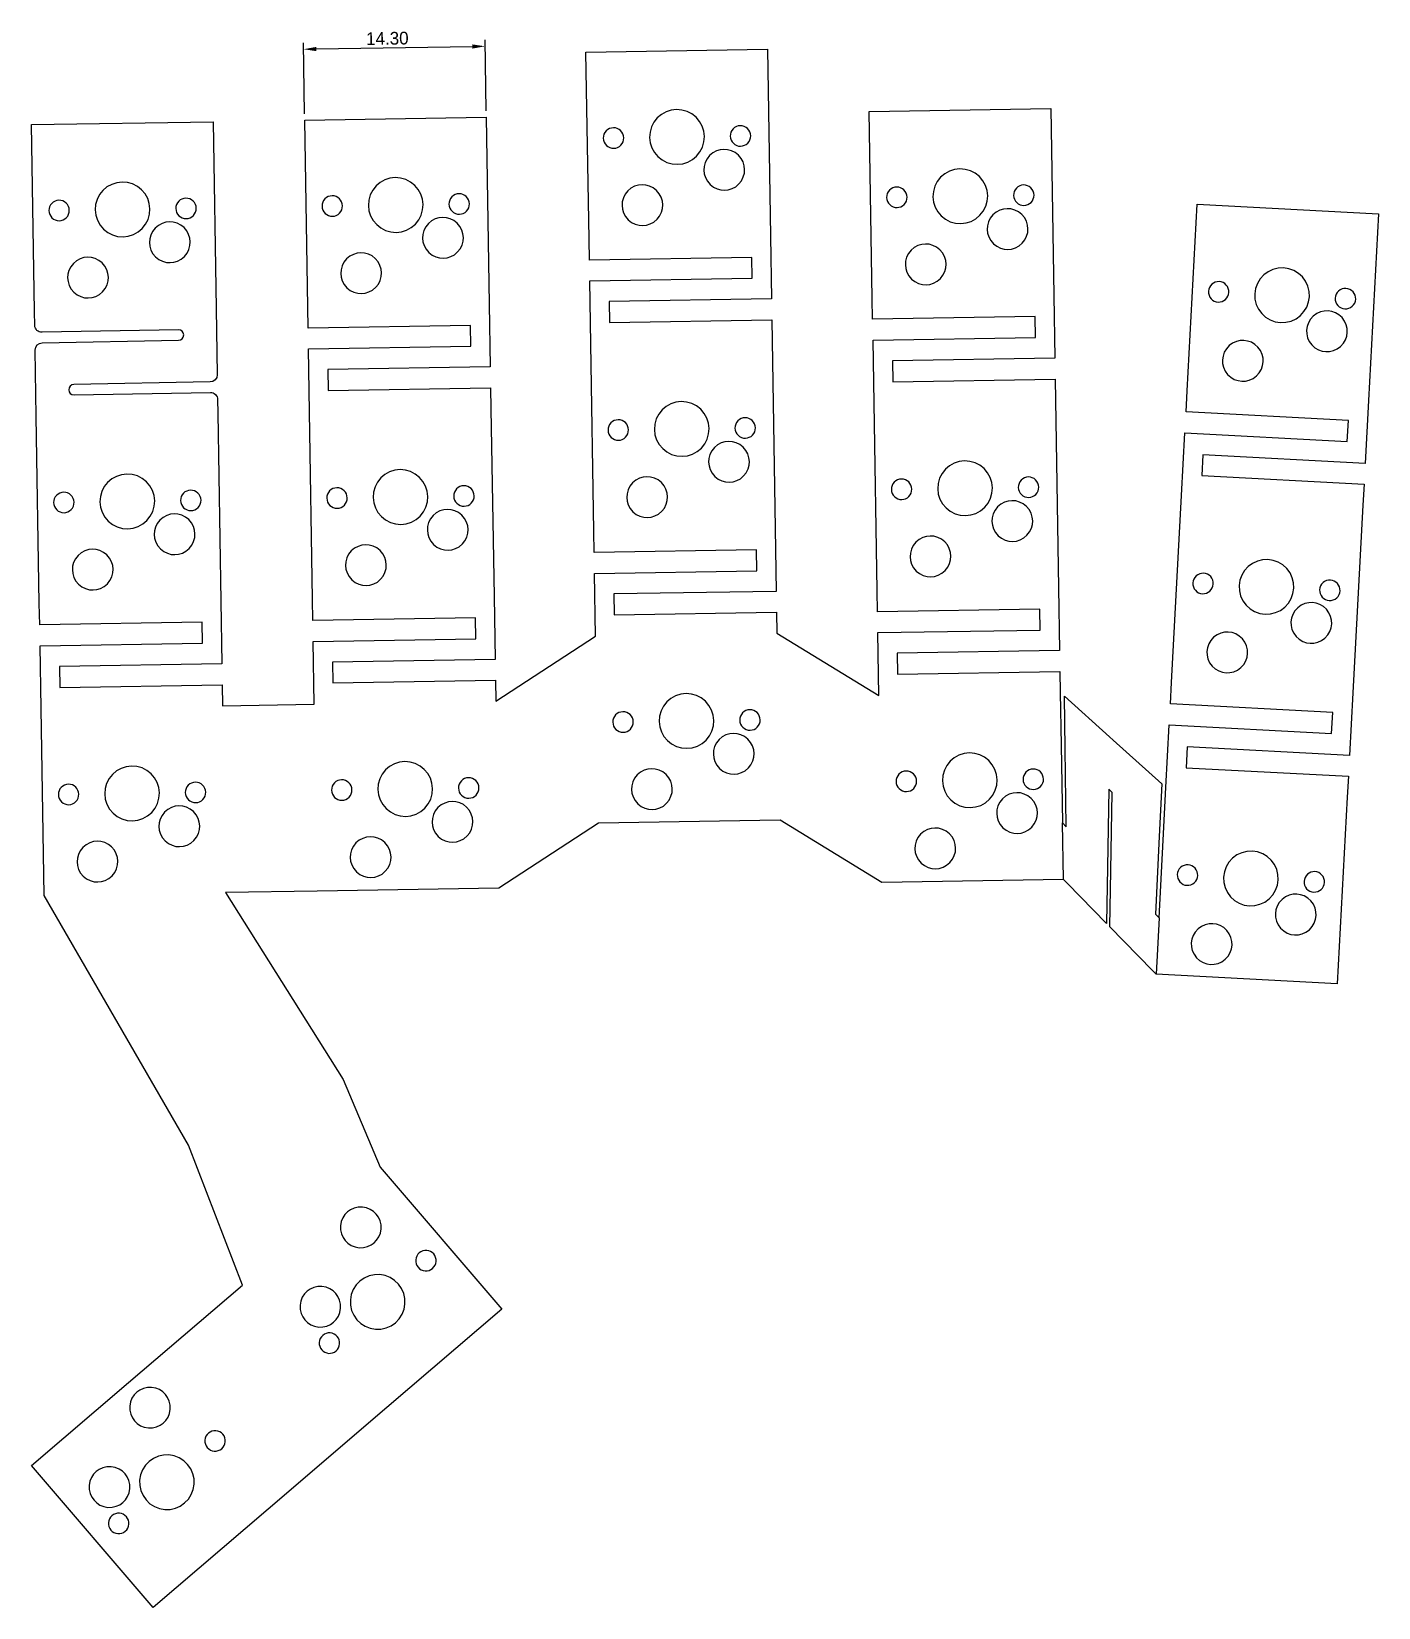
# Model space of a CAD drawing. Extents: x 3 to 109, y 3 to 127.
import ezdxf

# ---------------------------------------------------------------- set-up
doc = ezdxf.new("R2010")
doc.units = 0
doc.layers.get('DEFPOINTS').update_dxf_attribs({"linetype": 'CONTINUOUS'})
doc.layers.add('DEFAULT', color=7, linetype='CONTINUOUS')
doc.styles.add('DEFAULT', font='txt')
doc.dimstyles.new('DEFAULT', dxfattribs={"dimtxt": 1, "dimasz": 1, "dimexe": 0.5, "dimexo": 0.5, "dimgap": 0.25, "dimtad": 1, "dimtoh": 1, "dimzin": 1, "dimcen": 0.5, "dimazin": 3, "dimtfac": 1, "dimtix": 1, "dimtmove": 0, "dimatfit": 3})

msp = doc.modelspace()

# ---------------------------------------------------------------- blocks, each defined once
blk = doc.blocks.new('*D1')
at = {"layer": 'DEFAULT', "color": 0}
for p, q in [((24.31, 120.53), (24.22, 126.12)), ((25.22, 125.64), (37.52, 125.84)), ((38.61, 120.76), (38.52, 126.35))]:
    blk.add_line(p, q, dxfattribs=at)
for points in [[(25.22, 125.8), (25.23, 125.47), (24.22, 125.62)], [(37.53, 125.67), (37.52, 126), (38.52, 125.85)]]:
    blk.add_solid(points, dxfattribs=at)
at = {"layer": 'DEFPOINTS', "color": 0}
for p in [(38.52, 125.85), (24.31, 120.03), (38.61, 120.26)]:
    blk.add_point(p, dxfattribs=at)
at = {"layer": 'DEFAULT', "color": 0, "linetype": 'CONTINUOUS', "style": 'DEFAULT'}
blk.add_text('14.30', height=1, rotation=0.9312, dxfattribs=at).set_placement((29.16, 125.95))

# ---------------------------------------------------------------- dimensions: what is measured, and where the dimension line sits
at = {"layer": 'DEFAULT'}
dim = msp.add_aligned_dim(p1=(24.314, 120.027), p2=(38.615, 120.26), distance=5.593, dimstyle='DEFAULT', dxfattribs=at)
dim.commit()
dim.dimension.update_dxf_attribs({"geometry": '*D1', "text_midpoint": (31.361, 126.486)})

# ---------------------------------------------------------------- linework, layer by layer
at = {"layer": 'DEFAULT', "color": 7}
for p, q in [((84.078, 60.183), (84.006, 64.638)), ((91.614, 57.158), (91.376, 52.71))]:
    msp.add_line(p, q, dxfattribs=at)
for points in [[(6.142, 98.37), (16.882, 98.567, -0.4148444), (17.452, 98.017), (17.469, 96.928), (17.71, 82.127), (17.79, 77.177), (4.989, 76.969), (5.016, 75.319), (17.817, 75.527), (17.844, 73.877), (25.062, 73.995), (24.982, 78.945), (37.783, 79.152), (37.756, 80.802), (24.955, 80.594), (24.928, 82.278), (24.688, 97.045), (24.607, 101.995), (37.408, 102.203), (37.381, 103.853), (24.58, 103.645), (24.554, 105.295), (24.314, 120.027), (38.615, 120.26), (38.854, 105.527), (38.935, 100.577), (26.134, 100.369), (26.161, 98.719), (38.962, 98.927), (38.988, 97.277), (39.229, 82.477), (39.309, 77.527), (26.509, 77.319), (26.535, 75.669), (39.336, 75.877), (39.363, 74.227), (47.219, 79.356), (47.138, 84.306), (59.939, 84.514), (59.912, 86.164), (47.111, 85.956), (47.084, 87.64), (46.844, 102.406), (46.764, 107.356), (59.564, 107.564), (59.538, 109.214), (46.737, 109.006), (46.71, 110.656), (46.471, 125.388), (60.771, 125.621), (61.011, 110.888), (61.091, 105.938), (48.29, 105.73), (48.317, 104.08), (61.118, 104.288), (61.145, 102.638), (61.385, 87.838), (61.466, 82.888), (48.665, 82.68), (48.692, 81.03), (61.492, 81.238), (61.519, 79.588), (69.538, 74.683), (69.457, 79.633), (82.258, 79.841), (82.231, 81.491), (69.431, 81.283), (69.403, 82.967), (69.163, 97.734), (69.083, 102.684), (81.884, 102.891), (81.857, 104.541), (69.056, 104.333), (69.029, 105.983), (68.79, 120.716), (83.091, 120.948), (83.33, 106.216), (83.41, 101.266), (70.61, 101.058), (70.636, 99.408), (83.437, 99.616), (83.464, 97.966), (83.704, 83.166), (83.785, 78.216), (70.984, 78.008), (71.011, 76.358), (83.812, 76.566), (83.839, 74.916), (83.906, 70.775), (84.006, 64.638), (84.309, 64.339), (84.226, 70.476), (84.17, 74.617), (87.714, 71.427), (88, 71.169), (91.847, 67.707), (91.637, 63.571), (91.325, 57.442), (91.614, 57.158), (91.941, 63.288), (92.162, 67.423), (92.426, 72.367), (105.21, 71.684), (105.299, 73.332), (92.514, 74.015), (92.604, 75.697), (93.392, 90.444), (93.656, 95.387), (106.44, 94.704), (106.528, 96.352), (93.744, 97.035), (93.832, 98.683), (94.618, 113.396), (108.901, 112.633), (108.115, 97.92), (107.85, 92.976), (95.066, 93.66), (94.978, 92.012), (107.762, 91.329), (107.674, 89.681), (106.885, 74.899), (106.62, 69.956), (93.836, 70.639), (93.748, 68.991), (106.532, 68.308), (106.444, 66.66), (105.658, 51.947), (91.376, 52.71), (91.099, 52.993), (87.727, 56.447), (87.81, 60.898), (87.923, 67.031), (87.648, 67.288), (87.548, 61.155), (87.476, 56.703), (84.369, 59.885), (84.078, 60.183), (69.777, 59.951), (61.759, 64.856), (47.458, 64.624), (39.602, 59.495), (25.302, 59.262), (18.083, 59.145), (27.348, 44.424), (30.269, 37.501), (39.849, 26.306), (28.982, 17.007), (23.242, 12.095), (12.375, 2.795), (2.795, 13.99), (10.433, 20.526), (13.662, 23.289), (19.402, 28.201), (15.157, 39.245), (3.782, 58.913), (3.543, 73.645), (3.463, 78.595), (16.263, 78.803), (16.237, 80.453), (3.436, 80.245), (3.409, 81.929), (3.169, 96.695), (3.084, 101.912, -0.4135824), (3.633, 102.48), (14.375, 102.678)], [(14.362, 103.503), (3.622, 103.305, -0.4148473), (3.052, 103.855), (3.035, 104.945), (2.795, 119.677), (17.096, 119.91), (17.335, 105.177), (17.42, 99.96, -0.4135822), (16.871, 99.392), (6.129, 99.195)]]:
    msp.add_lwpolyline(points, format="xyb", dxfattribs=at)
for points in [[(51.485, 118.668), (51.533, 118.248), (51.663, 117.846), (51.868, 117.476), (52.141, 117.154), (52.472, 116.891), (52.848, 116.698), (53.255, 116.582), (53.676, 116.547), (54.096, 116.596), (54.498, 116.725), (54.868, 116.93), (55.19, 117.203), (55.453, 117.534), (55.646, 117.91), (55.762, 118.317), (55.797, 118.738), (55.749, 119.158), (55.619, 119.56), (55.414, 119.93), (55.141, 120.252), (54.81, 120.515), (54.434, 120.708), (54.027, 120.824), (53.606, 120.859), (53.186, 120.811), (52.784, 120.681), (52.414, 120.476), (52.092, 120.203), (51.829, 119.872), (51.636, 119.496), (51.52, 119.089)], [(49.429, 118.792), (49.381, 118.942), (49.304, 119.08), (49.202, 119.201), (49.078, 119.299), (48.937, 119.371), (48.785, 119.415), (48.628, 119.428), (48.471, 119.41), (48.321, 119.361), (48.182, 119.285), (48.062, 119.182), (47.964, 119.059), (47.891, 118.918), (47.848, 118.766), (47.835, 118.609), (47.853, 118.452), (47.902, 118.301), (47.978, 118.163), (48.08, 118.043), (48.204, 117.944), (48.345, 117.872), (48.497, 117.829), (48.654, 117.816), (48.811, 117.834), (48.962, 117.882), (49.1, 117.959), (49.22, 118.061), (49.318, 118.185), (49.391, 118.326), (49.434, 118.477), (49.447, 118.635)], [(58.345, 118.035), (58.496, 117.991), (58.654, 117.978), (58.811, 117.996), (58.961, 118.045), (59.099, 118.121), (59.22, 118.224), (59.318, 118.347), (59.39, 118.488), (59.434, 118.64), (59.447, 118.797), (59.429, 118.954), (59.38, 119.105), (59.304, 119.243), (59.201, 119.363), (59.078, 119.462), (58.937, 119.534), (58.785, 119.577), (58.628, 119.59), (58.471, 119.572), (58.32, 119.524), (58.182, 119.447), (58.062, 119.345), (57.964, 119.221), (57.891, 119.081), (57.848, 118.929), (57.835, 118.771), (57.853, 118.614), (57.901, 118.464), (57.978, 118.326), (58.08, 118.205), (58.204, 118.107)], [(56.006, 116.973), (55.861, 116.683), (55.78, 116.383), (55.758, 116.09), (55.79, 115.798), (55.88, 115.501), (56.034, 115.216), (56.247, 114.962), (56.507, 114.758), (56.797, 114.614), (57.097, 114.532), (57.39, 114.51), (57.682, 114.542), (57.979, 114.633), (58.265, 114.786), (58.518, 114.999), (58.722, 115.259), (58.867, 115.549), (58.948, 115.85), (58.97, 116.142), (58.938, 116.434), (58.848, 116.732), (58.694, 117.017), (58.481, 117.27), (58.221, 117.475), (57.931, 117.619), (57.631, 117.7), (57.338, 117.722), (57.046, 117.691), (56.749, 117.6), (56.463, 117.446), (56.21, 117.233)], [(73.839, 114.417), (73.804, 113.996), (73.853, 113.576), (73.982, 113.173), (74.187, 112.804), (74.461, 112.482), (74.792, 112.219), (75.168, 112.026), (75.574, 111.909), (75.995, 111.875), (76.415, 111.923), (76.818, 112.052), (77.187, 112.258), (77.509, 112.531), (77.772, 112.862), (77.965, 113.238), (78.081, 113.644), (78.116, 114.066), (78.068, 114.486), (77.939, 114.888), (77.733, 115.257), (77.46, 115.58), (77.129, 115.843), (76.753, 116.036), (76.347, 116.152), (75.925, 116.186), (75.505, 116.138), (75.103, 116.009), (74.733, 115.804), (74.411, 115.53), (74.148, 115.199), (73.955, 114.823)], [(7.844, 113.378), (7.81, 112.957), (7.858, 112.537), (7.987, 112.135), (8.193, 111.765), (8.466, 111.443), (8.797, 111.18), (9.173, 110.987), (9.579, 110.871), (10.001, 110.836), (10.42, 110.885), (10.823, 111.014), (11.192, 111.219), (11.515, 111.493), (11.777, 111.824), (11.971, 112.199), (12.087, 112.606), (12.121, 113.027), (12.073, 113.447), (11.944, 113.849), (11.739, 114.219), (11.465, 114.541), (11.134, 114.804), (10.758, 114.997), (10.352, 115.113), (9.931, 115.148), (9.511, 115.1), (9.108, 114.97), (8.739, 114.765), (8.416, 114.492), (8.154, 114.161), (7.96, 113.785)], [(29.363, 113.728), (29.329, 113.307), (29.377, 112.887), (29.506, 112.485), (29.711, 112.115), (29.985, 111.793), (30.316, 111.53), (30.692, 111.337), (31.098, 111.221), (31.52, 111.186), (31.939, 111.234), (32.342, 111.364), (32.711, 111.569), (33.034, 111.842), (33.296, 112.173), (33.49, 112.549), (33.606, 112.956), (33.64, 113.377), (33.592, 113.797), (33.463, 114.199), (33.257, 114.569), (32.984, 114.891), (32.653, 115.154), (32.277, 115.347), (31.871, 115.463), (31.449, 115.498), (31.03, 115.45), (30.627, 115.32), (30.258, 115.115), (29.935, 114.842), (29.672, 114.511), (29.479, 114.135)], [(50.061, 111.972), (50.351, 111.828), (50.651, 111.747), (50.944, 111.725), (51.236, 111.757), (51.533, 111.847), (51.818, 112.001), (52.072, 112.214), (52.276, 112.474), (52.42, 112.764), (52.502, 113.064), (52.524, 113.357), (52.492, 113.649), (52.401, 113.946), (52.248, 114.232), (52.035, 114.485), (51.775, 114.689), (51.485, 114.834), (51.184, 114.915), (50.892, 114.937), (50.6, 114.905), (50.302, 114.815), (50.017, 114.661), (49.764, 114.448), (49.559, 114.188), (49.415, 113.898), (49.334, 113.598), (49.312, 113.305), (49.343, 113.013), (49.434, 112.716), (49.588, 112.43), (49.801, 112.177)], [(71.13, 113.162), (71.281, 113.21), (71.419, 113.287), (71.539, 113.389), (71.638, 113.513), (71.71, 113.653), (71.753, 113.805), (71.766, 113.963), (71.748, 114.119), (71.7, 114.27), (71.623, 114.408), (71.521, 114.529), (71.397, 114.627), (71.257, 114.699), (71.105, 114.742), (70.947, 114.755), (70.79, 114.737), (70.64, 114.689), (70.502, 114.612), (70.381, 114.51), (70.283, 114.386), (70.211, 114.246), (70.167, 114.094), (70.154, 113.936), (70.172, 113.779), (70.221, 113.629), (70.297, 113.491), (70.4, 113.37), (70.523, 113.272), (70.664, 113.2), (70.816, 113.156), (70.973, 113.144)], [(80.154, 114.099), (80.172, 113.942), (80.221, 113.791), (80.297, 113.653), (80.4, 113.533), (80.523, 113.434), (80.664, 113.362), (80.816, 113.319), (80.973, 113.306), (81.13, 113.324), (81.281, 113.372), (81.419, 113.449), (81.539, 113.551), (81.638, 113.675), (81.71, 113.816), (81.753, 113.967), (81.766, 114.125), (81.748, 114.282), (81.7, 114.432), (81.623, 114.57), (81.521, 114.691), (81.397, 114.789), (81.257, 114.861), (81.105, 114.905), (80.947, 114.918), (80.79, 114.9), (80.64, 114.851), (80.502, 114.775), (80.381, 114.672), (80.283, 114.549), (80.211, 114.408), (80.167, 114.256)], [(5.136, 112.123), (5.286, 112.171), (5.424, 112.248), (5.545, 112.35), (5.643, 112.474), (5.715, 112.615), (5.759, 112.766), (5.772, 112.924), (5.754, 113.081), (5.705, 113.231), (5.628, 113.369), (5.526, 113.49), (5.403, 113.588), (5.262, 113.66), (5.11, 113.704), (4.953, 113.717), (4.796, 113.699), (4.645, 113.65), (4.507, 113.574), (4.387, 113.471), (4.288, 113.348), (4.216, 113.207), (4.173, 113.055), (4.16, 112.898), (4.178, 112.741), (4.226, 112.59), (4.303, 112.452), (4.405, 112.332), (4.529, 112.234), (4.669, 112.161), (4.821, 112.118), (4.979, 112.105)], [(14.16, 113.06), (14.178, 112.903), (14.226, 112.753), (14.303, 112.615), (14.405, 112.494), (14.529, 112.396), (14.669, 112.324), (14.821, 112.28), (14.979, 112.267), (15.135, 112.285), (15.286, 112.334), (15.424, 112.411), (15.545, 112.513), (15.643, 112.637), (15.715, 112.777), (15.758, 112.929), (15.771, 113.086), (15.753, 113.243), (15.705, 113.394), (15.628, 113.532), (15.526, 113.652), (15.402, 113.751), (15.262, 113.823), (15.11, 113.866), (14.952, 113.879), (14.795, 113.861), (14.645, 113.813), (14.507, 113.736), (14.386, 113.634), (14.288, 113.51), (14.216, 113.37), (14.172, 113.218)], [(26.655, 112.473), (26.805, 112.521), (26.943, 112.598), (27.064, 112.7), (27.162, 112.824), (27.234, 112.964), (27.277, 113.116), (27.29, 113.274), (27.272, 113.431), (27.224, 113.581), (27.147, 113.719), (27.045, 113.84), (26.921, 113.938), (26.781, 114.01), (26.629, 114.054), (26.471, 114.067), (26.314, 114.049), (26.164, 114), (26.026, 113.924), (25.905, 113.821), (25.807, 113.698), (25.735, 113.557), (25.692, 113.405), (25.679, 113.248), (25.697, 113.091), (25.745, 112.94), (25.822, 112.802), (25.924, 112.682), (26.048, 112.583), (26.188, 112.511), (26.34, 112.468), (26.498, 112.455)], [(35.679, 113.41), (35.697, 113.253), (35.745, 113.103), (35.822, 112.965), (35.924, 112.844), (36.048, 112.746), (36.188, 112.674), (36.34, 112.63), (36.498, 112.617), (36.655, 112.635), (36.805, 112.684), (36.943, 112.76), (37.064, 112.863), (37.162, 112.986), (37.234, 113.127), (37.277, 113.279), (37.29, 113.436), (37.272, 113.593), (37.224, 113.744), (37.147, 113.882), (37.045, 114.002), (36.921, 114.101), (36.781, 114.173), (36.629, 114.216), (36.471, 114.229), (36.314, 114.211), (36.164, 114.163), (36.026, 114.086), (35.905, 113.984), (35.807, 113.86), (35.735, 113.72), (35.691, 113.568)], [(80.54, 112.802), (80.25, 112.947), (79.95, 113.028), (79.657, 113.05), (79.365, 113.018), (79.068, 112.927), (78.783, 112.774), (78.529, 112.561), (78.325, 112.301), (78.181, 112.011), (78.099, 111.71), (78.077, 111.418), (78.109, 111.126), (78.2, 110.828), (78.353, 110.543), (78.566, 110.29), (78.826, 110.085), (79.116, 109.941), (79.417, 109.86), (79.709, 109.838), (80.001, 109.869), (80.299, 109.96), (80.584, 110.114), (80.837, 110.327), (81.042, 110.587), (81.186, 110.877), (81.267, 111.177), (81.289, 111.47), (81.258, 111.762), (81.167, 112.059), (81.013, 112.345), (80.8, 112.598)], [(14.546, 111.764), (14.255, 111.908), (13.955, 111.989), (13.662, 112.011), (13.371, 111.98), (13.073, 111.889), (12.788, 111.735), (12.535, 111.523), (12.33, 111.262), (12.186, 110.972), (12.105, 110.672), (12.083, 110.379), (12.114, 110.087), (12.205, 109.79), (12.359, 109.505), (12.571, 109.251), (12.832, 109.047), (13.122, 108.903), (13.422, 108.821), (13.715, 108.799), (14.006, 108.831), (14.304, 108.922), (14.589, 109.075), (14.843, 109.288), (15.047, 109.548), (15.191, 109.839), (15.272, 110.139), (15.295, 110.431), (15.263, 110.723), (15.172, 111.021), (15.018, 111.306), (14.806, 111.559)], [(36.065, 112.114), (35.774, 112.258), (35.474, 112.339), (35.181, 112.361), (34.89, 112.33), (34.592, 112.239), (34.307, 112.085), (34.054, 111.872), (33.849, 111.612), (33.705, 111.322), (33.624, 111.022), (33.602, 110.729), (33.633, 110.437), (33.724, 110.14), (33.878, 109.855), (34.09, 109.601), (34.351, 109.397), (34.641, 109.252), (34.941, 109.171), (35.234, 109.149), (35.525, 109.181), (35.823, 109.272), (36.108, 109.425), (36.362, 109.638), (36.566, 109.898), (36.71, 110.188), (36.792, 110.489), (36.814, 110.781), (36.782, 111.073), (36.691, 111.371), (36.538, 111.656), (36.325, 111.909)], [(27.644, 106.816), (27.904, 106.611), (28.194, 106.467), (28.495, 106.386), (28.787, 106.364), (29.079, 106.395), (29.377, 106.486), (29.662, 106.64), (29.915, 106.853), (30.12, 107.113), (30.264, 107.403), (30.345, 107.703), (30.367, 107.996), (30.336, 108.288), (30.245, 108.585), (30.091, 108.87), (29.878, 109.124), (29.618, 109.328), (29.328, 109.473), (29.028, 109.554), (28.735, 109.576), (28.443, 109.544), (28.146, 109.453), (27.86, 109.3), (27.607, 109.087), (27.403, 108.827), (27.258, 108.537), (27.177, 108.236), (27.155, 107.944), (27.187, 107.652), (27.278, 107.354), (27.431, 107.069)], [(72.38, 107.3), (72.67, 107.156), (72.97, 107.075), (73.263, 107.053), (73.555, 107.084), (73.852, 107.175), (74.138, 107.329), (74.391, 107.541), (74.595, 107.801), (74.74, 108.092), (74.821, 108.392), (74.843, 108.685), (74.811, 108.976), (74.721, 109.274), (74.567, 109.559), (74.354, 109.813), (74.094, 110.017), (73.804, 110.161), (73.504, 110.242), (73.211, 110.264), (72.919, 110.233), (72.622, 110.142), (72.336, 109.988), (72.083, 109.776), (71.878, 109.515), (71.734, 109.225), (71.653, 108.925), (71.631, 108.632), (71.662, 108.341), (71.753, 108.043), (71.907, 107.758), (72.12, 107.504)], [(6.385, 106.262), (6.675, 106.117), (6.976, 106.036), (7.268, 106.014), (7.56, 106.046), (7.858, 106.136), (8.143, 106.29), (8.396, 106.503), (8.601, 106.763), (8.745, 107.053), (8.826, 107.353), (8.848, 107.646), (8.817, 107.938), (8.726, 108.235), (8.572, 108.521), (8.359, 108.774), (8.099, 108.978), (7.809, 109.123), (7.509, 109.204), (7.216, 109.226), (6.924, 109.194), (6.627, 109.104), (6.342, 108.95), (6.088, 108.737), (5.884, 108.477), (5.739, 108.187), (5.658, 107.887), (5.636, 107.594), (5.668, 107.302), (5.759, 107.005), (5.912, 106.719), (6.125, 106.466)], [(99.217, 106.761), (99.153, 106.344), (99.172, 105.921), (99.273, 105.511), (99.452, 105.128), (99.702, 104.788), (100.014, 104.502), (100.376, 104.283), (100.773, 104.139), (101.191, 104.076), (101.613, 104.095), (102.024, 104.195), (102.407, 104.375), (102.747, 104.625), (103.033, 104.937), (103.251, 105.298), (103.395, 105.696), (103.459, 106.114), (103.44, 106.536), (103.339, 106.946), (103.16, 107.329), (102.91, 107.67), (102.598, 107.955), (102.236, 108.174), (101.839, 108.318), (101.421, 108.382), (100.999, 108.363), (100.589, 108.262), (100.206, 108.083), (99.865, 107.832), (99.58, 107.52), (99.361, 107.159)], [(97.073, 106.764), (97.006, 106.907), (96.912, 107.034), (96.796, 107.141), (96.661, 107.223), (96.512, 107.276), (96.356, 107.3), (96.198, 107.293), (96.044, 107.255), (95.901, 107.189), (95.774, 107.095), (95.667, 106.978), (95.586, 106.843), (95.532, 106.695), (95.508, 106.538), (95.515, 106.381), (95.553, 106.227), (95.62, 106.084), (95.713, 105.957), (95.83, 105.85), (95.965, 105.768), (96.114, 105.714), (96.27, 105.691), (96.428, 105.698), (96.581, 105.735), (96.724, 105.802), (96.852, 105.896), (96.958, 106.012), (97.04, 106.148), (97.094, 106.296), (97.118, 106.452), (97.111, 106.61)], [(105.495, 106.005), (105.502, 105.847), (105.54, 105.694), (105.607, 105.55), (105.7, 105.423), (105.817, 105.316), (105.952, 105.235), (106.101, 105.181), (106.257, 105.157), (106.415, 105.164), (106.568, 105.202), (106.711, 105.269), (106.838, 105.362), (106.945, 105.479), (107.027, 105.614), (107.081, 105.763), (107.105, 105.919), (107.098, 106.077), (107.06, 106.23), (106.993, 106.373), (106.899, 106.501), (106.783, 106.607), (106.647, 106.689), (106.499, 106.743), (106.343, 106.767), (106.185, 106.76), (106.031, 106.722), (105.888, 106.655), (105.761, 106.561), (105.654, 106.445), (105.573, 106.31), (105.519, 106.161)], [(105.79, 104.685), (105.51, 104.849), (105.216, 104.951), (104.926, 104.993), (104.633, 104.982), (104.33, 104.912), (104.034, 104.778), (103.767, 104.584), (103.545, 104.339), (103.381, 104.059), (103.279, 103.765), (103.236, 103.475), (103.248, 103.182), (103.318, 102.878), (103.451, 102.583), (103.646, 102.316), (103.891, 102.094), (104.17, 101.929), (104.464, 101.828), (104.755, 101.785), (105.048, 101.796), (105.351, 101.866), (105.646, 102), (105.914, 102.194), (106.136, 102.44), (106.3, 102.719), (106.402, 103.013), (106.444, 103.303), (106.433, 103.597), (106.363, 103.9), (106.23, 104.195), (106.035, 104.463)], [(97.266, 99.763), (97.546, 99.599), (97.84, 99.497), (98.13, 99.455), (98.423, 99.466), (98.727, 99.536), (99.022, 99.67), (99.289, 99.864), (99.511, 100.109), (99.676, 100.389), (99.777, 100.683), (99.82, 100.973), (99.809, 101.266), (99.739, 101.57), (99.605, 101.865), (99.411, 102.132), (99.165, 102.354), (98.886, 102.519), (98.592, 102.62), (98.302, 102.663), (98.008, 102.652), (97.705, 102.582), (97.41, 102.448), (97.142, 102.254), (96.92, 102.008), (96.756, 101.729), (96.654, 101.435), (96.612, 101.145), (96.623, 100.851), (96.693, 100.548), (96.826, 100.253), (97.021, 99.985)], [(55.827, 94.518), (56.02, 94.894), (56.136, 95.301), (56.171, 95.722), (56.122, 96.142), (55.993, 96.544), (55.788, 96.914), (55.514, 97.236), (55.183, 97.499), (54.807, 97.692), (54.401, 97.808), (53.98, 97.843), (53.56, 97.794), (53.157, 97.665), (52.788, 97.46), (52.466, 97.187), (52.203, 96.855), (52.01, 96.48), (51.894, 96.073), (51.859, 95.652), (51.907, 95.232), (52.037, 94.83), (52.242, 94.46), (52.515, 94.138), (52.846, 93.875), (53.222, 93.682), (53.629, 93.566), (54.05, 93.531), (54.47, 93.579), (54.872, 93.709), (55.242, 93.914), (55.564, 94.187)], [(49.803, 95.776), (49.754, 95.926), (49.678, 96.064), (49.576, 96.185), (49.452, 96.283), (49.311, 96.355), (49.159, 96.399), (49.002, 96.412), (48.845, 96.394), (48.694, 96.345), (48.556, 96.268), (48.436, 96.166), (48.338, 96.043), (48.265, 95.902), (48.222, 95.75), (48.209, 95.593), (48.227, 95.436), (48.275, 95.285), (48.352, 95.147), (48.454, 95.027), (48.578, 94.928), (48.719, 94.856), (48.871, 94.813), (49.028, 94.8), (49.185, 94.818), (49.335, 94.866), (49.474, 94.943), (49.594, 95.045), (49.692, 95.169), (49.765, 95.309), (49.808, 95.461), (49.821, 95.619)], [(58.718, 95.019), (58.87, 94.975), (59.028, 94.962), (59.185, 94.98), (59.335, 95.029), (59.473, 95.105), (59.594, 95.208), (59.692, 95.331), (59.764, 95.472), (59.808, 95.624), (59.821, 95.781), (59.803, 95.938), (59.754, 96.089), (59.678, 96.227), (59.575, 96.347), (59.452, 96.446), (59.311, 96.518), (59.159, 96.561), (59.002, 96.574), (58.845, 96.556), (58.694, 96.508), (58.556, 96.431), (58.436, 96.329), (58.337, 96.205), (58.265, 96.064), (58.222, 95.913), (58.209, 95.755), (58.227, 95.598), (58.275, 95.448), (58.352, 95.31), (58.454, 95.189), (58.578, 95.091)], [(56.235, 93.667), (56.154, 93.367), (56.132, 93.074), (56.164, 92.782), (56.254, 92.485), (56.408, 92.199), (56.621, 91.946), (56.881, 91.742), (57.171, 91.597), (57.471, 91.516), (57.764, 91.494), (58.056, 91.526), (58.353, 91.617), (58.639, 91.77), (58.892, 91.983), (59.096, 92.243), (59.241, 92.533), (59.322, 92.834), (59.344, 93.126), (59.312, 93.418), (59.222, 93.716), (59.068, 94.001), (58.855, 94.254), (58.595, 94.459), (58.305, 94.603), (58.004, 94.684), (57.712, 94.706), (57.42, 94.675), (57.122, 94.584), (56.837, 94.43), (56.584, 94.217), (56.379, 93.957)], [(74.178, 90.979), (74.227, 90.559), (74.356, 90.157), (74.561, 89.788), (74.835, 89.465), (75.166, 89.202), (75.542, 89.009), (75.948, 88.893), (76.369, 88.859), (76.789, 88.907), (77.191, 89.036), (77.561, 89.241), (77.883, 89.515), (78.146, 89.846), (78.339, 90.222), (78.455, 90.628), (78.49, 91.049), (78.442, 91.469), (78.312, 91.872), (78.107, 92.241), (77.834, 92.564), (77.503, 92.826), (77.127, 93.019), (76.72, 93.136), (76.299, 93.17), (75.879, 93.122), (75.477, 92.993), (75.107, 92.787), (74.785, 92.514), (74.522, 92.183), (74.329, 91.807), (74.213, 91.401)], [(11.889, 88.476), (12.151, 88.807), (12.345, 89.183), (12.461, 89.59), (12.495, 90.011), (12.447, 90.431), (12.318, 90.833), (12.112, 91.203), (11.839, 91.525), (11.508, 91.788), (11.132, 91.981), (10.726, 92.097), (10.304, 92.132), (9.885, 92.084), (9.482, 91.954), (9.113, 91.749), (8.79, 91.476), (8.528, 91.145), (8.334, 90.769), (8.218, 90.362), (8.184, 89.941), (8.232, 89.521), (8.361, 89.119), (8.566, 88.749), (8.84, 88.427), (9.171, 88.164), (9.547, 87.971), (9.953, 87.855), (10.374, 87.82), (10.794, 87.868), (11.197, 87.998), (11.566, 88.203)], [(29.737, 90.712), (29.703, 90.291), (29.751, 89.871), (29.88, 89.468), (30.085, 89.099), (30.359, 88.776), (30.69, 88.514), (31.066, 88.321), (31.472, 88.204), (31.894, 88.17), (32.313, 88.218), (32.716, 88.347), (33.085, 88.553), (33.408, 88.826), (33.67, 89.157), (33.864, 89.533), (33.98, 89.939), (34.014, 90.361), (33.966, 90.781), (33.837, 91.183), (33.632, 91.552), (33.358, 91.875), (33.027, 92.138), (32.651, 92.331), (32.245, 92.447), (31.824, 92.481), (31.404, 92.433), (31.001, 92.304), (30.632, 92.099), (30.309, 91.825), (30.047, 91.494), (29.853, 91.118)], [(6.145, 89.908), (6.127, 90.065), (6.079, 90.215), (6.002, 90.353), (5.9, 90.474), (5.776, 90.572), (5.636, 90.644), (5.484, 90.688), (5.326, 90.701), (5.169, 90.683), (5.019, 90.634), (4.881, 90.558), (4.76, 90.455), (4.662, 90.332), (4.59, 90.191), (4.547, 90.039), (4.534, 89.882), (4.552, 89.725), (4.6, 89.574), (4.677, 89.436), (4.779, 89.316), (4.903, 89.217), (5.043, 89.145), (5.195, 89.102), (5.353, 89.089), (5.51, 89.107), (5.66, 89.155), (5.798, 89.232), (5.919, 89.334), (6.017, 89.458), (6.089, 89.598), (6.133, 89.75)], [(15.195, 89.264), (15.352, 89.251), (15.509, 89.269), (15.66, 89.318), (15.798, 89.394), (15.919, 89.497), (16.017, 89.62), (16.089, 89.761), (16.132, 89.913), (16.145, 90.07), (16.127, 90.227), (16.079, 90.378), (16.002, 90.516), (15.9, 90.636), (15.776, 90.735), (15.636, 90.807), (15.484, 90.85), (15.326, 90.863), (15.169, 90.845), (15.019, 90.797), (14.881, 90.72), (14.76, 90.618), (14.662, 90.494), (14.59, 90.354), (14.546, 90.202), (14.533, 90.044), (14.552, 89.887), (14.6, 89.737), (14.677, 89.599), (14.779, 89.478), (14.903, 89.38), (15.043, 89.308)], [(26.538, 90.984), (26.4, 90.907), (26.279, 90.805), (26.181, 90.681), (26.109, 90.541), (26.066, 90.389), (26.053, 90.231), (26.071, 90.074), (26.119, 89.924), (26.196, 89.786), (26.298, 89.665), (26.422, 89.567), (26.562, 89.495), (26.714, 89.451), (26.872, 89.439), (27.029, 89.457), (27.179, 89.505), (27.317, 89.582), (27.438, 89.684), (27.536, 89.808), (27.608, 89.948), (27.652, 90.1), (27.664, 90.258), (27.646, 90.415), (27.598, 90.565), (27.521, 90.703), (27.419, 90.824), (27.295, 90.922), (27.155, 90.994), (27.003, 91.037), (26.845, 91.05), (26.688, 91.032)], [(36.053, 90.394), (36.071, 90.237), (36.119, 90.086), (36.196, 89.948), (36.298, 89.828), (36.422, 89.73), (36.562, 89.657), (36.714, 89.614), (36.872, 89.601), (37.029, 89.619), (37.179, 89.667), (37.317, 89.744), (37.438, 89.846), (37.536, 89.97), (37.608, 90.111), (37.651, 90.263), (37.664, 90.42), (37.646, 90.577), (37.598, 90.727), (37.521, 90.866), (37.419, 90.986), (37.295, 91.084), (37.155, 91.156), (37.003, 91.2), (36.845, 91.213), (36.688, 91.195), (36.538, 91.146), (36.4, 91.07), (36.279, 90.968), (36.181, 90.844), (36.109, 90.703), (36.065, 90.551)], [(50.435, 88.956), (50.725, 88.812), (51.025, 88.731), (51.318, 88.709), (51.609, 88.74), (51.907, 88.831), (52.192, 88.985), (52.446, 89.198), (52.65, 89.458), (52.794, 89.748), (52.875, 90.048), (52.898, 90.341), (52.866, 90.633), (52.775, 90.93), (52.621, 91.215), (52.409, 91.469), (52.149, 91.673), (51.858, 91.818), (51.558, 91.899), (51.265, 91.921), (50.974, 91.889), (50.676, 91.798), (50.391, 91.645), (50.137, 91.432), (49.933, 91.172), (49.789, 90.882), (49.708, 90.581), (49.686, 90.289), (49.717, 89.997), (49.808, 89.699), (49.962, 89.414), (50.174, 89.161)], [(72.122, 91.103), (72.074, 91.254), (71.997, 91.392), (71.895, 91.512), (71.771, 91.61), (71.631, 91.683), (71.479, 91.726), (71.321, 91.739), (71.164, 91.721), (71.014, 91.673), (70.876, 91.596), (70.755, 91.494), (70.657, 91.37), (70.585, 91.229), (70.541, 91.078), (70.528, 90.92), (70.546, 90.763), (70.595, 90.613), (70.671, 90.474), (70.774, 90.354), (70.897, 90.256), (71.038, 90.184), (71.19, 90.14), (71.347, 90.127), (71.504, 90.145), (71.655, 90.194), (71.793, 90.27), (71.913, 90.373), (72.012, 90.496), (72.084, 90.637), (72.127, 90.789), (72.14, 90.946)], [(80.528, 91.082), (80.546, 90.926), (80.595, 90.775), (80.671, 90.637), (80.773, 90.516), (80.897, 90.418), (81.038, 90.346), (81.19, 90.303), (81.347, 90.29), (81.504, 90.308), (81.655, 90.356), (81.793, 90.433), (81.913, 90.535), (82.011, 90.659), (82.084, 90.799), (82.127, 90.951), (82.14, 91.109), (82.122, 91.266), (82.074, 91.416), (81.997, 91.554), (81.895, 91.675), (81.771, 91.773), (81.63, 91.845), (81.478, 91.889), (81.321, 91.902), (81.164, 91.883), (81.014, 91.835), (80.875, 91.758), (80.755, 91.656), (80.657, 91.532), (80.585, 91.392), (80.541, 91.24)], [(80.624, 89.93), (80.324, 90.012), (80.031, 90.034), (79.739, 90.002), (79.442, 89.911), (79.157, 89.758), (78.903, 89.545), (78.699, 89.285), (78.554, 88.994), (78.473, 88.694), (78.451, 88.402), (78.483, 88.11), (78.574, 87.812), (78.727, 87.527), (78.94, 87.274), (79.2, 87.069), (79.49, 86.925), (79.791, 86.844), (80.083, 86.822), (80.375, 86.853), (80.673, 86.944), (80.958, 87.098), (81.211, 87.31), (81.416, 87.571), (81.56, 87.861), (81.641, 88.161), (81.663, 88.454), (81.632, 88.745), (81.541, 89.043), (81.387, 89.328), (81.174, 89.582), (80.914, 89.786)], [(14.919, 88.748), (14.629, 88.892), (14.329, 88.973), (14.036, 88.995), (13.745, 88.964), (13.447, 88.873), (13.162, 88.719), (12.908, 88.506), (12.704, 88.246), (12.56, 87.956), (12.479, 87.656), (12.457, 87.363), (12.488, 87.071), (12.579, 86.774), (12.733, 86.489), (12.945, 86.235), (13.206, 86.031), (13.496, 85.886), (13.796, 85.805), (14.089, 85.783), (14.38, 85.815), (14.678, 85.906), (14.963, 86.059), (15.217, 86.272), (15.421, 86.532), (15.565, 86.822), (15.646, 87.123), (15.668, 87.415), (15.637, 87.707), (15.546, 88.005), (15.392, 88.29), (15.18, 88.543)], [(36.439, 89.097), (36.149, 89.242), (35.848, 89.323), (35.556, 89.345), (35.264, 89.313), (34.966, 89.223), (34.681, 89.069), (34.428, 88.856), (34.223, 88.596), (34.079, 88.306), (33.998, 88.005), (33.976, 87.713), (34.007, 87.421), (34.098, 87.123), (34.252, 86.838), (34.464, 86.585), (34.725, 86.38), (35.015, 86.236), (35.315, 86.155), (35.608, 86.133), (35.899, 86.164), (36.197, 86.255), (36.482, 86.409), (36.736, 86.622), (36.94, 86.882), (37.084, 87.172), (37.166, 87.472), (37.188, 87.765), (37.156, 88.057), (37.065, 88.354), (36.912, 88.64), (36.699, 88.893)], [(72.754, 84.284), (73.044, 84.139), (73.344, 84.058), (73.637, 84.036), (73.929, 84.068), (74.226, 84.159), (74.511, 84.312), (74.765, 84.525), (74.969, 84.785), (75.114, 85.075), (75.195, 85.376), (75.217, 85.668), (75.185, 85.96), (75.094, 86.258), (74.941, 86.543), (74.728, 86.796), (74.468, 87.001), (74.178, 87.145), (73.877, 87.226), (73.585, 87.248), (73.293, 87.217), (72.995, 87.126), (72.71, 86.972), (72.457, 86.759), (72.252, 86.499), (72.108, 86.209), (72.027, 85.909), (72.005, 85.616), (72.036, 85.324), (72.127, 85.027), (72.281, 84.742), (72.494, 84.488)], [(9.1, 85.219), (8.946, 85.504), (8.733, 85.758), (8.473, 85.962), (8.183, 86.107), (7.883, 86.188), (7.59, 86.21), (7.298, 86.178), (7.001, 86.087), (6.716, 85.934), (6.462, 85.721), (6.258, 85.461), (6.113, 85.171), (6.032, 84.87), (6.01, 84.578), (6.042, 84.286), (6.133, 83.988), (6.286, 83.703), (6.499, 83.45), (6.759, 83.245), (7.049, 83.101), (7.35, 83.02), (7.642, 82.998), (7.934, 83.029), (8.232, 83.12), (8.517, 83.274), (8.77, 83.487), (8.975, 83.747), (9.119, 84.037), (9.2, 84.337), (9.222, 84.63), (9.191, 84.922)], [(30.619, 85.569), (30.465, 85.854), (30.252, 86.108), (29.992, 86.312), (29.702, 86.456), (29.402, 86.537), (29.109, 86.559), (28.817, 86.528), (28.52, 86.437), (28.235, 86.283), (27.981, 86.071), (27.777, 85.81), (27.632, 85.52), (27.551, 85.22), (27.529, 84.927), (27.561, 84.636), (27.652, 84.338), (27.805, 84.053), (28.018, 83.799), (28.278, 83.595), (28.568, 83.451), (28.869, 83.37), (29.161, 83.347), (29.453, 83.379), (29.751, 83.47), (30.036, 83.624), (30.289, 83.836), (30.494, 84.097), (30.638, 84.387), (30.719, 84.687), (30.741, 84.98), (30.71, 85.271)], [(99.148, 81.297), (99.545, 81.153), (99.963, 81.089), (100.385, 81.108), (100.796, 81.209), (101.179, 81.388), (101.519, 81.638), (101.804, 81.95), (102.023, 82.312), (102.167, 82.709), (102.231, 83.127), (102.212, 83.549), (102.111, 83.96), (101.932, 84.343), (101.682, 84.683), (101.37, 84.968), (101.008, 85.187), (100.611, 85.331), (100.193, 85.395), (99.771, 85.376), (99.36, 85.275), (98.978, 85.096), (98.637, 84.846), (98.352, 84.534), (98.133, 84.172), (97.989, 83.775), (97.925, 83.357), (97.944, 82.935), (98.045, 82.524), (98.224, 82.142), (98.474, 81.801), (98.786, 81.516)], [(95.353, 82.749), (95.496, 82.816), (95.623, 82.909), (95.73, 83.026), (95.812, 83.161), (95.866, 83.31), (95.89, 83.466), (95.882, 83.624), (95.845, 83.777), (95.778, 83.92), (95.684, 84.048), (95.568, 84.154), (95.432, 84.236), (95.284, 84.29), (95.128, 84.314), (94.97, 84.307), (94.816, 84.269), (94.673, 84.202), (94.546, 84.108), (94.439, 83.992), (94.358, 83.857), (94.304, 83.708), (94.28, 83.552), (94.287, 83.394), (94.325, 83.241), (94.392, 83.097), (94.485, 82.97), (94.602, 82.863), (94.737, 82.782), (94.885, 82.728), (95.042, 82.704), (95.199, 82.711)], [(104.724, 82.248), (104.872, 82.194), (105.029, 82.17), (105.186, 82.177), (105.34, 82.215), (105.483, 82.282), (105.61, 82.376), (105.717, 82.492), (105.799, 82.628), (105.853, 82.776), (105.877, 82.932), (105.869, 83.09), (105.832, 83.244), (105.765, 83.387), (105.671, 83.514), (105.555, 83.621), (105.419, 83.702), (105.271, 83.756), (105.115, 83.78), (104.957, 83.773), (104.803, 83.735), (104.66, 83.668), (104.533, 83.575), (104.426, 83.458), (104.344, 83.323), (104.291, 83.174), (104.267, 83.018), (104.274, 82.86), (104.312, 82.707), (104.379, 82.564), (104.472, 82.437), (104.589, 82.33)], [(102.152, 81.073), (102.051, 80.779), (102.008, 80.488), (102.02, 80.195), (102.089, 79.892), (102.223, 79.597), (102.417, 79.329), (102.663, 79.107), (102.942, 78.943), (103.236, 78.841), (103.527, 78.799), (103.82, 78.81), (104.123, 78.88), (104.418, 79.013), (104.686, 79.208), (104.908, 79.453), (105.072, 79.732), (105.174, 80.026), (105.216, 80.317), (105.205, 80.61), (105.135, 80.913), (105.002, 81.208), (104.807, 81.476), (104.562, 81.698), (104.282, 81.862), (103.988, 81.964), (103.698, 82.006), (103.405, 81.995), (103.102, 81.925), (102.806, 81.792), (102.539, 81.597), (102.317, 81.352)], [(96.78, 79.665), (96.477, 79.595), (96.182, 79.462), (95.914, 79.267), (95.692, 79.022), (95.528, 78.742), (95.426, 78.448), (95.384, 78.158), (95.395, 77.865), (95.465, 77.562), (95.598, 77.266), (95.793, 76.999), (96.038, 76.777), (96.318, 76.613), (96.612, 76.511), (96.902, 76.468), (97.195, 76.48), (97.498, 76.55), (97.794, 76.683), (98.061, 76.878), (98.283, 77.123), (98.447, 77.402), (98.549, 77.696), (98.592, 77.987), (98.58, 78.28), (98.511, 78.583), (98.377, 78.878), (98.182, 79.146), (97.937, 79.368), (97.658, 79.532), (97.364, 79.634), (97.073, 79.676)], [(56.51, 72.284), (56.545, 72.706), (56.496, 73.126), (56.367, 73.528), (56.162, 73.898), (55.888, 74.22), (55.557, 74.483), (55.181, 74.676), (54.775, 74.792), (54.354, 74.826), (53.934, 74.778), (53.531, 74.649), (53.162, 74.444), (52.84, 74.17), (52.577, 73.839), (52.384, 73.463), (52.268, 73.057), (52.233, 72.636), (52.281, 72.216), (52.41, 71.813), (52.616, 71.444), (52.889, 71.122), (53.22, 70.859), (53.596, 70.666), (54.003, 70.549), (54.424, 70.515), (54.844, 70.563), (55.246, 70.692), (55.616, 70.898), (55.938, 71.171), (56.201, 71.502), (56.394, 71.878)], [(50.195, 72.603), (50.177, 72.76), (50.128, 72.91), (50.052, 73.048), (49.949, 73.169), (49.826, 73.267), (49.685, 73.339), (49.533, 73.382), (49.376, 73.395), (49.219, 73.377), (49.068, 73.329), (48.93, 73.252), (48.81, 73.15), (48.712, 73.026), (48.639, 72.886), (48.596, 72.734), (48.583, 72.576), (48.601, 72.419), (48.649, 72.269), (48.726, 72.131), (48.828, 72.01), (48.952, 71.912), (49.093, 71.84), (49.244, 71.796), (49.402, 71.784), (49.559, 71.802), (49.709, 71.85), (49.848, 71.927), (49.968, 72.029), (50.066, 72.153), (50.138, 72.293), (50.182, 72.445)], [(58.601, 72.582), (58.649, 72.431), (58.726, 72.293), (58.828, 72.173), (58.952, 72.075), (59.092, 72.002), (59.244, 71.959), (59.402, 71.946), (59.559, 71.964), (59.709, 72.012), (59.847, 72.089), (59.968, 72.191), (60.066, 72.315), (60.138, 72.456), (60.182, 72.608), (60.195, 72.765), (60.177, 72.922), (60.128, 73.072), (60.052, 73.211), (59.949, 73.331), (59.826, 73.429), (59.685, 73.502), (59.533, 73.545), (59.376, 73.558), (59.219, 73.54), (59.068, 73.492), (58.93, 73.415), (58.81, 73.313), (58.711, 73.189), (58.639, 73.048), (58.596, 72.896), (58.583, 72.739)], [(56.958, 71.201), (56.753, 70.941), (56.609, 70.651), (56.528, 70.351), (56.506, 70.058), (56.537, 69.766), (56.628, 69.469), (56.782, 69.183), (56.995, 68.93), (57.255, 68.725), (57.545, 68.581), (57.845, 68.5), (58.138, 68.478), (58.43, 68.51), (58.727, 68.6), (59.013, 68.754), (59.266, 68.967), (59.47, 69.227), (59.615, 69.517), (59.696, 69.817), (59.718, 70.11), (59.686, 70.402), (59.595, 70.699), (59.442, 70.985), (59.229, 71.238), (58.969, 71.442), (58.679, 71.587), (58.378, 71.668), (58.086, 71.69), (57.794, 71.658), (57.496, 71.568), (57.211, 71.414)], [(78.713, 67.205), (78.829, 67.612), (78.864, 68.033), (78.816, 68.453), (78.686, 68.855), (78.481, 69.225), (78.208, 69.547), (77.877, 69.81), (77.501, 70.003), (77.094, 70.119), (76.673, 70.154), (76.253, 70.106), (75.851, 69.976), (75.481, 69.771), (75.159, 69.498), (74.896, 69.167), (74.703, 68.791), (74.587, 68.384), (74.552, 67.963), (74.601, 67.543), (74.73, 67.141), (74.935, 66.771), (75.209, 66.449), (75.54, 66.186), (75.916, 65.993), (76.322, 65.877), (76.743, 65.842), (77.163, 65.891), (77.565, 66.02), (77.935, 66.225), (78.257, 66.499), (78.52, 66.83)], [(8.592, 67.346), (8.558, 66.925), (8.606, 66.505), (8.735, 66.102), (8.94, 65.733), (9.214, 65.411), (9.545, 65.148), (9.921, 64.955), (10.327, 64.839), (10.748, 64.804), (11.168, 64.852), (11.571, 64.981), (11.94, 65.187), (12.263, 65.46), (12.525, 65.791), (12.719, 66.167), (12.835, 66.574), (12.869, 66.995), (12.821, 67.415), (12.692, 67.817), (12.486, 68.187), (12.213, 68.509), (11.882, 68.772), (11.506, 68.965), (11.1, 69.081), (10.678, 69.116), (10.258, 69.067), (9.856, 68.938), (9.487, 68.733), (9.164, 68.459), (8.901, 68.128), (8.708, 67.752)], [(30.111, 67.696), (30.077, 67.274), (30.125, 66.854), (30.254, 66.452), (30.459, 66.083), (30.733, 65.76), (31.064, 65.497), (31.44, 65.304), (31.846, 65.188), (32.268, 65.154), (32.687, 65.202), (33.09, 65.331), (33.459, 65.536), (33.782, 65.81), (34.044, 66.141), (34.238, 66.517), (34.354, 66.923), (34.388, 67.344), (34.34, 67.764), (34.211, 68.167), (34.006, 68.536), (33.732, 68.859), (33.401, 69.121), (33.025, 69.315), (32.619, 69.431), (32.197, 69.465), (31.778, 69.417), (31.375, 69.288), (31.006, 69.082), (30.683, 68.809), (30.421, 68.478), (30.227, 68.102)], [(50.765, 68.628), (50.511, 68.416), (50.307, 68.155), (50.163, 67.865), (50.082, 67.565), (50.06, 67.272), (50.091, 66.981), (50.182, 66.683), (50.336, 66.398), (50.548, 66.144), (50.809, 65.94), (51.099, 65.796), (51.399, 65.715), (51.692, 65.693), (51.983, 65.724), (52.281, 65.815), (52.566, 65.969), (52.82, 66.181), (53.024, 66.442), (53.168, 66.732), (53.249, 67.032), (53.272, 67.325), (53.24, 67.616), (53.149, 67.914), (52.995, 68.199), (52.783, 68.453), (52.522, 68.657), (52.232, 68.801), (51.932, 68.882), (51.639, 68.904), (51.348, 68.873), (51.05, 68.782)], [(72.496, 68.087), (72.448, 68.237), (72.371, 68.376), (72.269, 68.496), (72.145, 68.594), (72.005, 68.666), (71.853, 68.71), (71.695, 68.723), (71.538, 68.705), (71.388, 68.656), (71.25, 68.58), (71.129, 68.477), (71.031, 68.354), (70.959, 68.213), (70.915, 68.061), (70.902, 67.904), (70.92, 67.747), (70.969, 67.596), (71.045, 67.458), (71.148, 67.338), (71.271, 67.24), (71.412, 67.167), (71.564, 67.124), (71.721, 67.111), (71.878, 67.129), (72.029, 67.177), (72.167, 67.254), (72.287, 67.356), (72.386, 67.48), (72.458, 67.621), (72.501, 67.772), (72.514, 67.93)], [(81.412, 67.33), (81.564, 67.286), (81.721, 67.273), (81.878, 67.291), (82.029, 67.34), (82.167, 67.417), (82.287, 67.519), (82.385, 67.643), (82.458, 67.783), (82.501, 67.935), (82.514, 68.092), (82.496, 68.249), (82.448, 68.4), (82.371, 68.538), (82.269, 68.658), (82.145, 68.757), (82.004, 68.829), (81.852, 68.872), (81.695, 68.885), (81.538, 68.867), (81.388, 68.819), (81.249, 68.742), (81.129, 68.64), (81.031, 68.516), (80.958, 68.376), (80.915, 68.224), (80.902, 68.066), (80.92, 67.909), (80.969, 67.759), (81.045, 67.621), (81.147, 67.5), (81.271, 67.402)], [(5.884, 66.091), (6.034, 66.139), (6.172, 66.216), (6.293, 66.318), (6.391, 66.442), (6.463, 66.582), (6.506, 66.734), (6.519, 66.892), (6.501, 67.049), (6.453, 67.199), (6.376, 67.337), (6.274, 67.458), (6.15, 67.556), (6.01, 67.628), (5.858, 67.672), (5.7, 67.684), (5.543, 67.666), (5.393, 67.618), (5.255, 67.541), (5.134, 67.439), (5.036, 67.315), (4.964, 67.175), (4.92, 67.023), (4.908, 66.865), (4.926, 66.708), (4.974, 66.558), (5.051, 66.42), (5.153, 66.299), (5.277, 66.201), (5.417, 66.129), (5.569, 66.086), (5.727, 66.073)], [(14.907, 67.028), (14.925, 66.871), (14.974, 66.721), (15.05, 66.582), (15.153, 66.462), (15.276, 66.364), (15.417, 66.291), (15.569, 66.248), (15.726, 66.235), (15.883, 66.253), (16.034, 66.301), (16.172, 66.378), (16.292, 66.48), (16.391, 66.604), (16.463, 66.745), (16.506, 66.897), (16.519, 67.054), (16.501, 67.211), (16.453, 67.362), (16.376, 67.5), (16.274, 67.62), (16.15, 67.718), (16.01, 67.791), (15.858, 67.834), (15.7, 67.847), (15.543, 67.829), (15.393, 67.781), (15.255, 67.704), (15.134, 67.602), (15.036, 67.478), (14.964, 67.337), (14.92, 67.185)], [(27.403, 66.44), (27.553, 66.489), (27.691, 66.565), (27.812, 66.668), (27.91, 66.791), (27.982, 66.932), (28.026, 67.084), (28.039, 67.241), (28.02, 67.398), (27.972, 67.549), (27.895, 67.687), (27.793, 67.807), (27.669, 67.906), (27.529, 67.978), (27.377, 68.021), (27.219, 68.034), (27.062, 68.016), (26.912, 67.968), (26.774, 67.891), (26.653, 67.789), (26.555, 67.665), (26.483, 67.524), (26.44, 67.373), (26.427, 67.215), (26.445, 67.058), (26.493, 66.908), (26.57, 66.77), (26.672, 66.649), (26.796, 66.551), (26.936, 66.479), (27.088, 66.435), (27.246, 66.422)], [(36.427, 67.378), (36.445, 67.221), (36.493, 67.07), (36.57, 66.932), (36.672, 66.812), (36.796, 66.713), (36.936, 66.641), (37.088, 66.598), (37.246, 66.585), (37.402, 66.603), (37.553, 66.651), (37.691, 66.728), (37.812, 66.83), (37.91, 66.954), (37.982, 67.094), (38.025, 67.246), (38.038, 67.404), (38.02, 67.561), (37.972, 67.711), (37.895, 67.849), (37.793, 67.97), (37.669, 68.068), (37.529, 68.14), (37.377, 68.184), (37.219, 68.197), (37.062, 68.179), (36.912, 68.13), (36.774, 68.053), (36.653, 67.951), (36.555, 67.828), (36.483, 67.687), (36.439, 67.535)], [(15.293, 65.732), (15.003, 65.876), (14.703, 65.957), (14.41, 65.979), (14.119, 65.947), (13.821, 65.857), (13.536, 65.703), (13.282, 65.49), (13.078, 65.23), (12.934, 64.94), (12.853, 64.64), (12.83, 64.347), (12.862, 64.055), (12.953, 63.758), (13.107, 63.472), (13.319, 63.219), (13.579, 63.015), (13.87, 62.87), (14.17, 62.789), (14.463, 62.767), (14.754, 62.799), (15.052, 62.889), (15.337, 63.043), (15.59, 63.256), (15.795, 63.516), (15.939, 63.806), (16.02, 64.106), (16.042, 64.399), (16.011, 64.691), (15.92, 64.988), (15.766, 65.274), (15.554, 65.527)], [(36.813, 66.081), (36.522, 66.226), (36.222, 66.307), (35.929, 66.329), (35.638, 66.297), (35.34, 66.206), (35.055, 66.053), (34.801, 65.84), (34.597, 65.58), (34.453, 65.29), (34.372, 64.989), (34.35, 64.697), (34.381, 64.405), (34.472, 64.107), (34.626, 63.822), (34.838, 63.569), (35.099, 63.364), (35.389, 63.22), (35.689, 63.139), (35.982, 63.117), (36.273, 63.148), (36.571, 63.239), (36.856, 63.393), (37.11, 63.606), (37.314, 63.866), (37.458, 64.156), (37.539, 64.456), (37.562, 64.749), (37.53, 65.041), (37.439, 65.338), (37.285, 65.623), (37.073, 65.877)], [(78.928, 65.978), (78.847, 65.678), (78.825, 65.385), (78.857, 65.093), (78.948, 64.796), (79.101, 64.511), (79.314, 64.257), (79.574, 64.053), (79.864, 63.909), (80.165, 63.827), (80.457, 63.805), (80.749, 63.837), (81.047, 63.928), (81.332, 64.081), (81.585, 64.294), (81.79, 64.554), (81.934, 64.844), (82.015, 65.145), (82.037, 65.437), (82.006, 65.729), (81.915, 66.027), (81.761, 66.312), (81.548, 66.565), (81.288, 66.77), (80.998, 66.914), (80.698, 66.995), (80.405, 67.017), (80.113, 66.986), (79.816, 66.895), (79.531, 66.741), (79.277, 66.529), (79.073, 66.268)], [(28.652, 60.579), (28.942, 60.434), (29.243, 60.353), (29.535, 60.331), (29.827, 60.363), (30.125, 60.454), (30.41, 60.607), (30.663, 60.82), (30.868, 61.08), (31.012, 61.37), (31.093, 61.671), (31.115, 61.963), (31.084, 62.255), (30.993, 62.553), (30.839, 62.838), (30.626, 63.091), (30.366, 63.296), (30.076, 63.44), (29.776, 63.521), (29.483, 63.543), (29.191, 63.512), (28.894, 63.421), (28.609, 63.267), (28.355, 63.054), (28.151, 62.794), (28.006, 62.504), (27.925, 62.204), (27.903, 61.911), (27.935, 61.619), (28.026, 61.322), (28.179, 61.037), (28.392, 60.783)], [(73.128, 61.267), (73.418, 61.123), (73.718, 61.042), (74.011, 61.02), (74.303, 61.052), (74.6, 61.142), (74.885, 61.296), (75.139, 61.509), (75.343, 61.769), (75.488, 62.059), (75.569, 62.359), (75.591, 62.652), (75.559, 62.944), (75.468, 63.241), (75.315, 63.527), (75.102, 63.78), (74.842, 63.984), (74.552, 64.129), (74.251, 64.21), (73.959, 64.232), (73.667, 64.2), (73.369, 64.11), (73.084, 63.956), (72.831, 63.743), (72.626, 63.483), (72.482, 63.193), (72.401, 62.893), (72.379, 62.6), (72.41, 62.308), (72.501, 62.011), (72.655, 61.725), (72.868, 61.472)], [(6.406, 61.854), (6.384, 61.562), (6.416, 61.27), (6.506, 60.972), (6.66, 60.687), (6.873, 60.434), (7.133, 60.229), (7.423, 60.085), (7.724, 60.004), (8.016, 59.982), (8.308, 60.013), (8.605, 60.104), (8.891, 60.258), (9.144, 60.47), (9.349, 60.731), (9.493, 61.021), (9.574, 61.321), (9.596, 61.614), (9.565, 61.906), (9.474, 62.203), (9.32, 62.488), (9.107, 62.742), (8.847, 62.946), (8.557, 63.09), (8.257, 63.172), (7.964, 63.194), (7.672, 63.162), (7.375, 63.071), (7.089, 62.918), (6.836, 62.705), (6.632, 62.445), (6.487, 62.154)], [(97.92, 58.31), (98.317, 58.166), (98.735, 58.102), (99.157, 58.121), (99.568, 58.222), (99.95, 58.401), (100.291, 58.652), (100.576, 58.964), (100.795, 59.325), (100.939, 59.723), (101.003, 60.14), (100.984, 60.563), (100.883, 60.973), (100.704, 61.356), (100.454, 61.697), (100.142, 61.982), (99.78, 62.201), (99.383, 62.345), (98.965, 62.408), (98.543, 62.39), (98.132, 62.289), (97.749, 62.11), (97.409, 61.859), (97.124, 61.547), (96.905, 61.186), (96.761, 60.788), (96.697, 60.371), (96.716, 59.948), (96.817, 59.538), (96.996, 59.155), (97.246, 58.814), (97.558, 58.529)], [(94.584, 60.175), (94.638, 60.323), (94.661, 60.479), (94.654, 60.637), (94.617, 60.791), (94.55, 60.934), (94.456, 61.061), (94.339, 61.168), (94.204, 61.249), (94.056, 61.303), (93.9, 61.327), (93.742, 61.32), (93.588, 61.282), (93.445, 61.215), (93.318, 61.122), (93.211, 61.005), (93.129, 60.87), (93.075, 60.721), (93.052, 60.565), (93.059, 60.407), (93.096, 60.254), (93.163, 60.111), (93.257, 59.984), (93.374, 59.877), (93.509, 59.795), (93.657, 59.741), (93.814, 59.717), (93.971, 59.724), (94.125, 59.762), (94.268, 59.829), (94.395, 59.923), (94.502, 60.039)], [(103.496, 59.262), (103.644, 59.208), (103.8, 59.184), (103.958, 59.191), (104.112, 59.229), (104.255, 59.296), (104.382, 59.389), (104.489, 59.506), (104.571, 59.641), (104.624, 59.789), (104.648, 59.946), (104.641, 60.104), (104.604, 60.257), (104.537, 60.4), (104.443, 60.527), (104.326, 60.634), (104.191, 60.716), (104.043, 60.77), (103.886, 60.794), (103.729, 60.786), (103.575, 60.749), (103.432, 60.682), (103.305, 60.588), (103.198, 60.472), (103.116, 60.336), (103.062, 60.188), (103.039, 60.032), (103.046, 59.874), (103.083, 59.72), (103.15, 59.577), (103.244, 59.45), (103.361, 59.343)], [(100.924, 58.086), (100.823, 57.792), (100.78, 57.502), (100.791, 57.208), (100.861, 56.905), (100.995, 56.61), (101.189, 56.342), (101.435, 56.12), (101.714, 55.956), (102.008, 55.854), (102.298, 55.812), (102.592, 55.823), (102.895, 55.893), (103.19, 56.027), (103.458, 56.221), (103.68, 56.467), (103.844, 56.746), (103.946, 57.04), (103.988, 57.33), (103.977, 57.624), (103.907, 57.927), (103.773, 58.222), (103.579, 58.489), (103.333, 58.712), (103.054, 58.876), (102.76, 58.977), (102.47, 59.02), (102.176, 59.009), (101.873, 58.939), (101.578, 58.805), (101.311, 58.611), (101.088, 58.365)], [(94.954, 56.475), (94.686, 56.28), (94.464, 56.035), (94.3, 55.756), (94.198, 55.462), (94.156, 55.171), (94.167, 54.878), (94.237, 54.575), (94.37, 54.28), (94.565, 54.012), (94.81, 53.79), (95.089, 53.626), (95.383, 53.524), (95.674, 53.482), (95.967, 53.493), (96.27, 53.563), (96.565, 53.696), (96.833, 53.891), (97.055, 54.136), (97.219, 54.416), (97.321, 54.71), (97.363, 55), (97.352, 55.293), (97.282, 55.596), (97.149, 55.892), (96.954, 56.159), (96.709, 56.381), (96.43, 56.546), (96.136, 56.647), (95.845, 56.69), (95.552, 56.678), (95.249, 56.609)], [(27.984, 31.337), (28.284, 31.215), (28.609, 31.156), (28.94, 31.164), (29.256, 31.238), (29.539, 31.367), (29.778, 31.537), (29.983, 31.747), (30.154, 32.007), (30.276, 32.307), (30.335, 32.633), (30.327, 32.963), (30.253, 33.279), (30.124, 33.562), (29.954, 33.801), (29.744, 34.006), (29.484, 34.177), (29.184, 34.299), (28.858, 34.358), (28.528, 34.35), (28.212, 34.276), (27.929, 34.147), (27.69, 33.977), (27.485, 33.767), (27.314, 33.507), (27.192, 33.207), (27.133, 32.881), (27.141, 32.551), (27.215, 32.235), (27.344, 31.952), (27.514, 31.713), (27.724, 31.508)], [(33.363, 29.5), (33.497, 29.415), (33.644, 29.358), (33.799, 29.33), (33.957, 29.333), (34.112, 29.367), (34.256, 29.431), (34.386, 29.521), (34.495, 29.635), (34.58, 29.768), (34.638, 29.916), (34.665, 30.071), (34.662, 30.229), (34.628, 30.384), (34.565, 30.528), (34.474, 30.658), (34.36, 30.767), (34.227, 30.852), (34.08, 30.91), (33.924, 30.937), (33.766, 30.934), (33.612, 30.9), (33.467, 30.837), (33.338, 30.746), (33.228, 30.632), (33.143, 30.499), (33.086, 30.352), (33.058, 30.196), (33.061, 30.038), (33.095, 29.884), (33.159, 29.739), (33.249, 29.61)], [(31.701, 28.284), (31.396, 28.577), (31.039, 28.804), (30.646, 28.958), (30.229, 29.032), (29.807, 29.023), (29.394, 28.932), (29.007, 28.763), (28.661, 28.521), (28.368, 28.216), (28.14, 27.859), (27.987, 27.466), (27.913, 27.049), (27.922, 26.627), (28.013, 26.214), (28.182, 25.827), (28.424, 25.48), (28.729, 25.188), (29.085, 24.96), (29.479, 24.807), (29.895, 24.733), (30.318, 24.741), (30.731, 24.832), (31.118, 25.002), (31.464, 25.244), (31.757, 25.549), (31.984, 25.905), (32.138, 26.299), (32.212, 26.715), (32.203, 27.138), (32.112, 27.551), (31.943, 27.938)], [(25.751, 24.907), (26.067, 24.981), (26.35, 25.11), (26.589, 25.28), (26.794, 25.49), (26.965, 25.75), (27.087, 26.05), (27.146, 26.376), (27.138, 26.707), (27.064, 27.022), (26.935, 27.305), (26.765, 27.545), (26.555, 27.749), (26.295, 27.921), (25.995, 28.042), (25.67, 28.102), (25.339, 28.093), (25.023, 28.019), (24.74, 27.89), (24.501, 27.721), (24.296, 27.51), (24.125, 27.251), (24.003, 26.95), (23.944, 26.625), (23.952, 26.294), (24.026, 25.979), (24.155, 25.696), (24.325, 25.456), (24.535, 25.251), (24.795, 25.08), (25.095, 24.958), (25.421, 24.899)], [(26.658, 22.928), (26.787, 23.019), (26.897, 23.133), (26.982, 23.266), (27.039, 23.413), (27.067, 23.569), (27.063, 23.727), (27.029, 23.881), (26.966, 24.026), (26.875, 24.155), (26.761, 24.265), (26.628, 24.35), (26.481, 24.407), (26.326, 24.435), (26.168, 24.431), (26.013, 24.397), (25.869, 24.334), (25.739, 24.243), (25.63, 24.129), (25.545, 23.996), (25.487, 23.849), (25.459, 23.694), (25.463, 23.536), (25.497, 23.381), (25.56, 23.237), (25.651, 23.107), (25.765, 22.998), (25.898, 22.913), (26.045, 22.855), (26.201, 22.827), (26.359, 22.831), (26.513, 22.865)], [(11.377, 17.125), (11.677, 17.004), (12.003, 16.944), (12.334, 16.953), (12.649, 17.027), (12.932, 17.156), (13.172, 17.325), (13.376, 17.536), (13.547, 17.795), (13.669, 18.096), (13.729, 18.421), (13.72, 18.752), (13.646, 19.067), (13.517, 19.35), (13.348, 19.59), (13.137, 19.795), (12.877, 19.966), (12.577, 20.087), (12.252, 20.147), (11.921, 20.139), (11.605, 20.065), (11.322, 19.936), (11.083, 19.766), (10.878, 19.556), (10.707, 19.296), (10.585, 18.996), (10.526, 18.67), (10.534, 18.339), (10.608, 18.024), (10.737, 17.741), (10.907, 17.501), (11.117, 17.297)], [(16.537, 16.288), (16.479, 16.14), (16.451, 15.985), (16.455, 15.827), (16.489, 15.672), (16.552, 15.528), (16.643, 15.398), (16.757, 15.289), (16.89, 15.204), (17.037, 15.146), (17.193, 15.119), (17.351, 15.122), (17.505, 15.156), (17.65, 15.219), (17.779, 15.31), (17.889, 15.424), (17.974, 15.557), (18.031, 15.704), (18.059, 15.86), (18.055, 16.018), (18.021, 16.172), (17.958, 16.317), (17.867, 16.446), (17.753, 16.556), (17.62, 16.641), (17.473, 16.698), (17.318, 16.726), (17.16, 16.723), (17.005, 16.689), (16.861, 16.625), (16.731, 16.535), (16.622, 16.421)], [(7.548, 11.484), (7.718, 11.245), (7.928, 11.04), (8.188, 10.869), (8.488, 10.747), (8.814, 10.688), (9.145, 10.696), (9.46, 10.77), (9.743, 10.899), (9.983, 11.069), (10.187, 11.279), (10.359, 11.539), (10.48, 11.839), (10.54, 12.165), (10.531, 12.495), (10.457, 12.811), (10.328, 13.094), (10.159, 13.333), (9.948, 13.538), (9.689, 13.709), (9.388, 13.831), (9.063, 13.89), (8.732, 13.882), (8.417, 13.808), (8.134, 13.679), (7.894, 13.509), (7.689, 13.299), (7.518, 13.039), (7.397, 12.739), (7.337, 12.413), (7.346, 12.083), (7.419, 11.767)], [(15.094, 14.073), (14.789, 14.365), (14.433, 14.593), (14.039, 14.747), (13.623, 14.821), (13.2, 14.812), (12.788, 14.721), (12.4, 14.551), (12.054, 14.309), (11.761, 14.004), (11.534, 13.648), (11.38, 13.254), (11.306, 12.838), (11.315, 12.415), (11.406, 12.003), (11.576, 11.616), (11.818, 11.269), (12.123, 10.976), (12.479, 10.749), (12.873, 10.595), (13.289, 10.521), (13.711, 10.53), (14.124, 10.621), (14.511, 10.791), (14.858, 11.033), (15.15, 11.338), (15.378, 11.694), (15.531, 12.088), (15.605, 12.504), (15.597, 12.926), (15.506, 13.339), (15.336, 13.726)], [(9.407, 10.186), (9.262, 10.123), (9.132, 10.032), (9.023, 9.918), (8.938, 9.785), (8.88, 9.638), (8.853, 9.482), (8.856, 9.324), (8.89, 9.17), (8.954, 9.025), (9.044, 8.896), (9.158, 8.786), (9.291, 8.701), (9.438, 8.644), (9.594, 8.616), (9.752, 8.619), (9.906, 8.653), (10.051, 8.717), (10.181, 8.807), (10.29, 8.921), (10.375, 9.054), (10.432, 9.202), (10.46, 9.357), (10.457, 9.515), (10.423, 9.669), (10.359, 9.814), (10.269, 9.944), (10.155, 10.053), (10.022, 10.138), (9.874, 10.196), (9.719, 10.223), (9.561, 10.22)]]:
    msp.add_lwpolyline(points, close=True, dxfattribs=at)
at = {"layer": 'DEFAULT'}
for centre, start, end in [((14.368, 103.091), 270.93048, 90.93048), ((6.135, 98.782), 90.93019, 270.93019)]:
    msp.add_arc(centre, 0.413, start, end, dxfattribs=at)

msp.set_redraw_order([(e.dxf.handle, doc.entitydb.next_handle()) for e in msp.query("TEXT MTEXT ATTDEF DIMENSION ARC_DIMENSION")])  # texts and dimensions are drawn at this point

doc.saveas('drawing.dxf')
